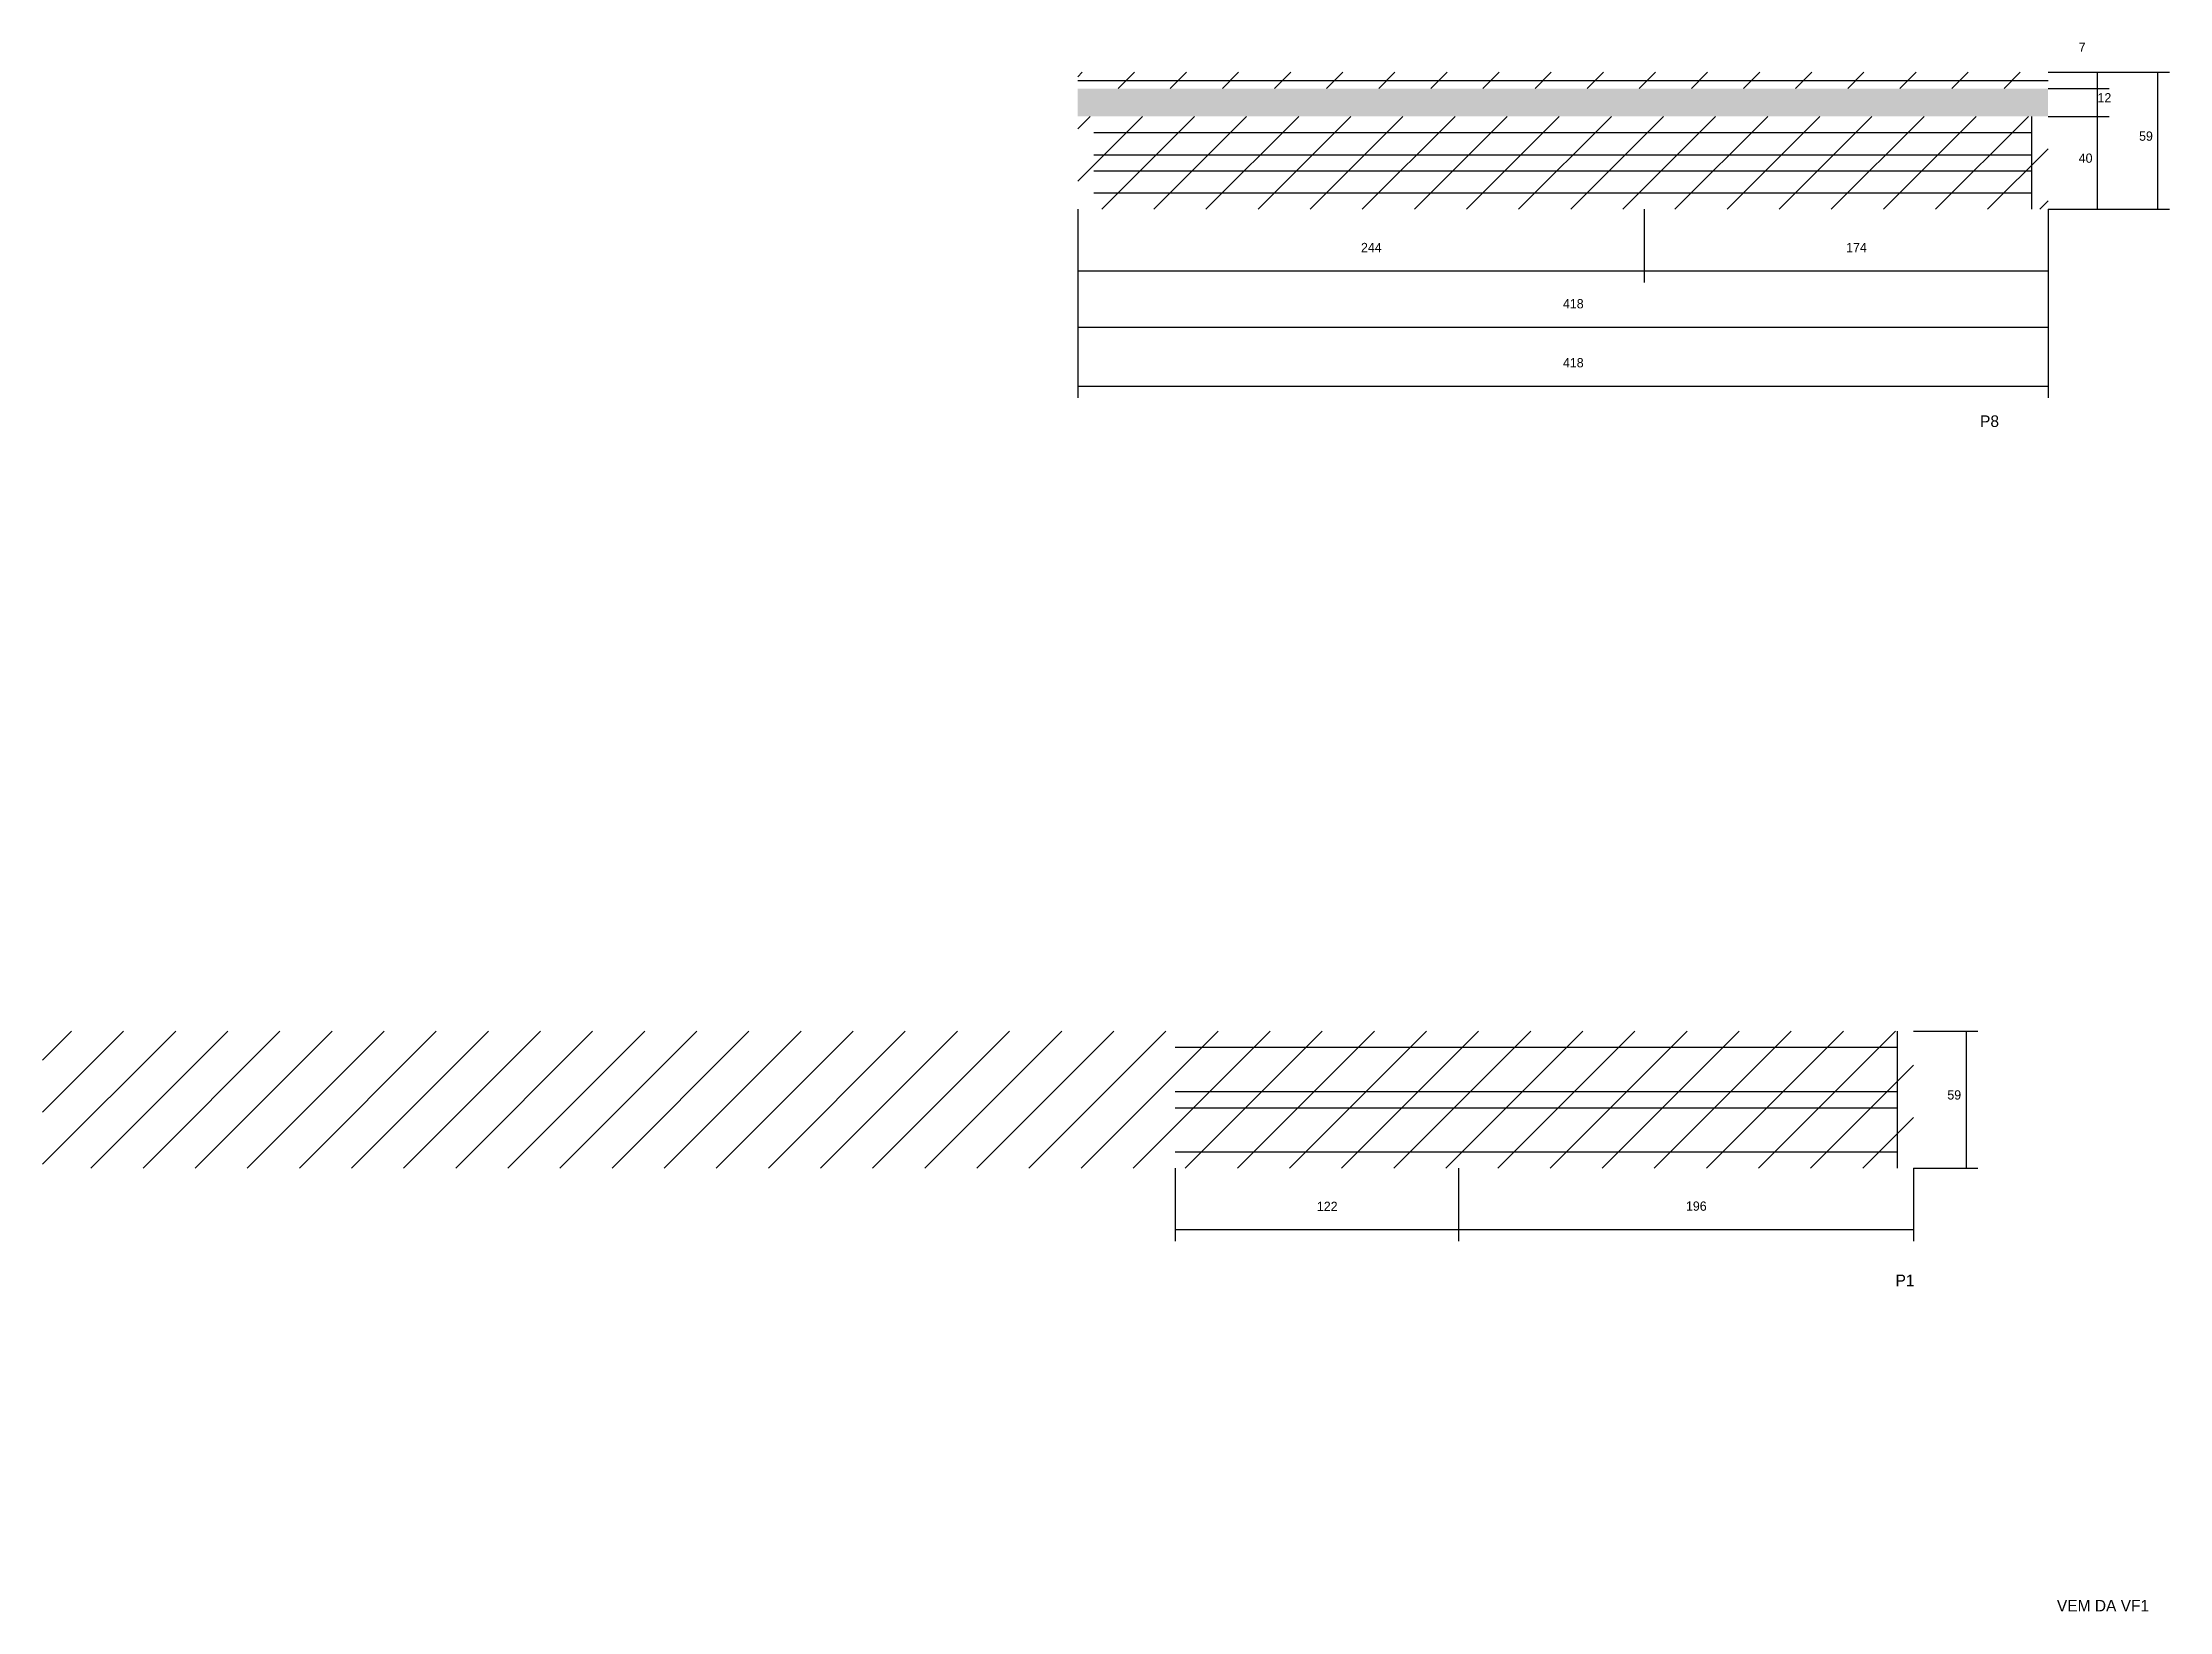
# Model space of a CAD drawing. Header units: metres. Extents: x 3906 to 8002, y 6939 to 8299.
# Drawn here: x 3906 to 4822, y 7575 to 8251 of the extents above; entities that cross this region are included whole.
import ezdxf

# ---------------------------------------------------------------- set-up
doc = ezdxf.new("R2010")
doc.units = ezdxf.units.M
for name, color, linetype in [('COTA', 241, 'Continuous'), ('NOMENCLATURA', 7, 'Continuous'), ('REAPROVEITAMENTO', 251, 'Continuous'), ('SARR_2.2x7', 40, 'Continuous'), ('Texto Seção', 7, 'Continuous')]:
    doc.layers.add(name, color=color, linetype=linetype)

msp = doc.modelspace()

# ---------------------------------------------------------------- texts
at = {"layer": 'COTA'}
for s, p in [('7', (4783.1, 8246.6)), ('12', (4791.2, 8224.8)), ('59', (4809.1, 8208.3)), ('40', (4783.1, 8198.8)), ('244', (4473.9, 8160.3)), ('174', (4682.9, 8160.3)), ('418', (4560.9, 8136.1)), ('418', (4560.9, 8110.7)), ('59', (4726.5, 7795.3)), ('122', (4454.9, 7747.3)), ('196', (4613.9, 7747.4))]:
    msp.add_text(s, height=4, dxfattribs=at).set_placement(p)
at = {"layer": 'NOMENCLATURA'}
for s, p in [('P8', (4740.6, 8085)), ('P1', (4704.2, 7714.9))]:
    msp.add_text(s, height=5, dxfattribs=at).set_placement(p)
at = {"layer": 'Texto Seção'}
msp.add_text('VEM DA VF1', height=5, dxfattribs=at).set_placement((4773.7, 7574.8))

# ---------------------------------------------------------------- hatches: boundary and pattern name
at = {"layer": 'COTA'}
h = msp.add_hatch(dxfattribs=at)
h.set_pattern_fill('AR-CONC', scale=0.03)
h.paths.add_polyline_path([(4769.9, 8218.8), (4769.9, 8230.8), (4769.9, 8230.8), (4351.9, 8230.8), (4351.9, 8230.8), (4351.9, 8218.8), (4351.9, 8218.8), (4769.9, 8218.8)])
at = {"layer": 'REAPROVEITAMENTO'}
h = msp.add_hatch(dxfattribs=at)
h.set_pattern_fill('ANSI31', scale=5)
h.paths.add_polyline_path([(4351.9, 8237.8), (4351.9, 8230.8), (4351.9, 8230.8), (4769.9, 8230.8), (4769.9, 8230.8), (4769.9, 8237.8), (4769.9, 8237.8), (4351.9, 8237.8)])
h = msp.add_hatch(dxfattribs=at)
h.set_pattern_fill('ANSI31', scale=5)
h.paths.add_polyline_path([(4351.9, 8218.8), (4351.9, 8178.8), (4351.9, 8178.8), (4769.9, 8178.8), (4769.9, 8178.8), (4769.9, 8218.8), (4769.9, 8218.8), (4351.9, 8218.8)])
h = msp.add_hatch(dxfattribs=at)
h.set_pattern_fill('ANSI31', scale=5)
h.paths.add_polyline_path([(3905.9, 7824.8), (3905.9, 7765.8), (3905.9, 7765.8), (4711.9, 7765.8), (4711.9, 7765.8), (4711.9, 7824.8), (4711.9, 7824.8), (3905.9, 7824.8)])

# ---------------------------------------------------------------- linework, layer by layer
at = {"layer": 'COTA'}
for p, q in [((4769.9, 8237.8), (4796.2, 8237.8)), ((4769.9, 8237.8), (4822.2, 8237.8)), ((4791.2, 8230.8), (4791.2, 8237.8)), ((4817.2, 8178.8), (4817.2, 8237.8)), ((4769.9, 8230.8), (4796.2, 8230.8)), ((4769.9, 8230.8), (4796.2, 8230.8)), ((4791.2, 8218.8), (4791.2, 8230.8)), ((4769.9, 8218.8), (4796.2, 8218.8)), ((4769.9, 8218.8), (4796.2, 8218.8)), ((4791.2, 8178.8), (4791.2, 8218.8)), ((4351.9, 8178.8), (4351.9, 8147.2)), ((4351.9, 8178.8), (4351.9, 8123)), ((4351.9, 8178.8), (4351.9, 8097.6)), ((4595.9, 8178.8), (4595.9, 8147.2)), ((4595.9, 8178.8), (4595.9, 8147.2)), ((4769.9, 8178.8), (4796.2, 8178.8)), ((4769.9, 8178.8), (4822.2, 8178.8)), ((4769.9, 8178.8), (4769.9, 8147.2)), ((4769.9, 8178.8), (4769.9, 8123)), ((4769.9, 8178.8), (4769.9, 8097.6)), ((4351.9, 8152.2), (4595.9, 8152.2)), ((4595.9, 8152.2), (4769.9, 8152.2)), ((4351.9, 8128), (4769.9, 8128)), ((4351.9, 8102.6), (4769.9, 8102.6)), ((4711.9, 7824.8), (4739.7, 7824.8)), ((4734.7, 7765.8), (4734.7, 7824.8)), ((4393.9, 7765.8), (4393.9, 7734.3)), ((4515.9, 7765.8), (4515.9, 7734.3)), ((4515.9, 7765.8), (4515.9, 7734.3)), ((4711.9, 7765.8), (4739.7, 7765.8)), ((4711.9, 7765.8), (4711.9, 7734.3)), ((4393.9, 7739.3), (4515.9, 7739.3)), ((4515.9, 7739.3), (4711.9, 7739.3))]:
    msp.add_line(p, q, dxfattribs=at)
at = {"layer": 'SARR_2.2x7'}
for p, q in [((4351.9, 8234.3), (4595.9, 8234.3)), ((4595.9, 8234.3), (4769.9, 8234.3)), ((4358.8, 8211.8), (4595.9, 8211.8)), ((4595.9, 8211.8), (4762.9, 8211.8)), ((4762.9, 8178.8), (4762.9, 8218.8)), ((4358.8, 8202.3), (4595.9, 8202.3)), ((4595.9, 8202.3), (4762.9, 8202.3)), ((4358.8, 8195.3), (4595.9, 8195.3)), ((4595.9, 8195.3), (4762.9, 8195.3)), ((4358.8, 8185.8), (4595.9, 8185.8)), ((4595.9, 8185.8), (4762.9, 8185.8)), ((4393.9, 7817.8), (4515.9, 7817.8)), ((4515.9, 7817.8), (4705, 7817.8)), ((4705, 7765.8), (4705, 7824.8)), ((4393.9, 7798.8), (4515.9, 7798.8)), ((4515.9, 7798.8), (4705, 7798.8)), ((4393.9, 7791.8), (4515.9, 7791.8)), ((4515.9, 7791.8), (4705, 7791.8)), ((4393.9, 7772.8), (4515.9, 7772.8)), ((4515.9, 7772.8), (4705, 7772.8))]:
    msp.add_line(p, q, dxfattribs=at)

msp.set_redraw_order([(e.dxf.handle, doc.entitydb.next_handle()) for e in msp.query("TEXT MTEXT ATTDEF DIMENSION ARC_DIMENSION")])  # texts and dimensions are drawn at this point

doc.saveas('drawing.dxf')
